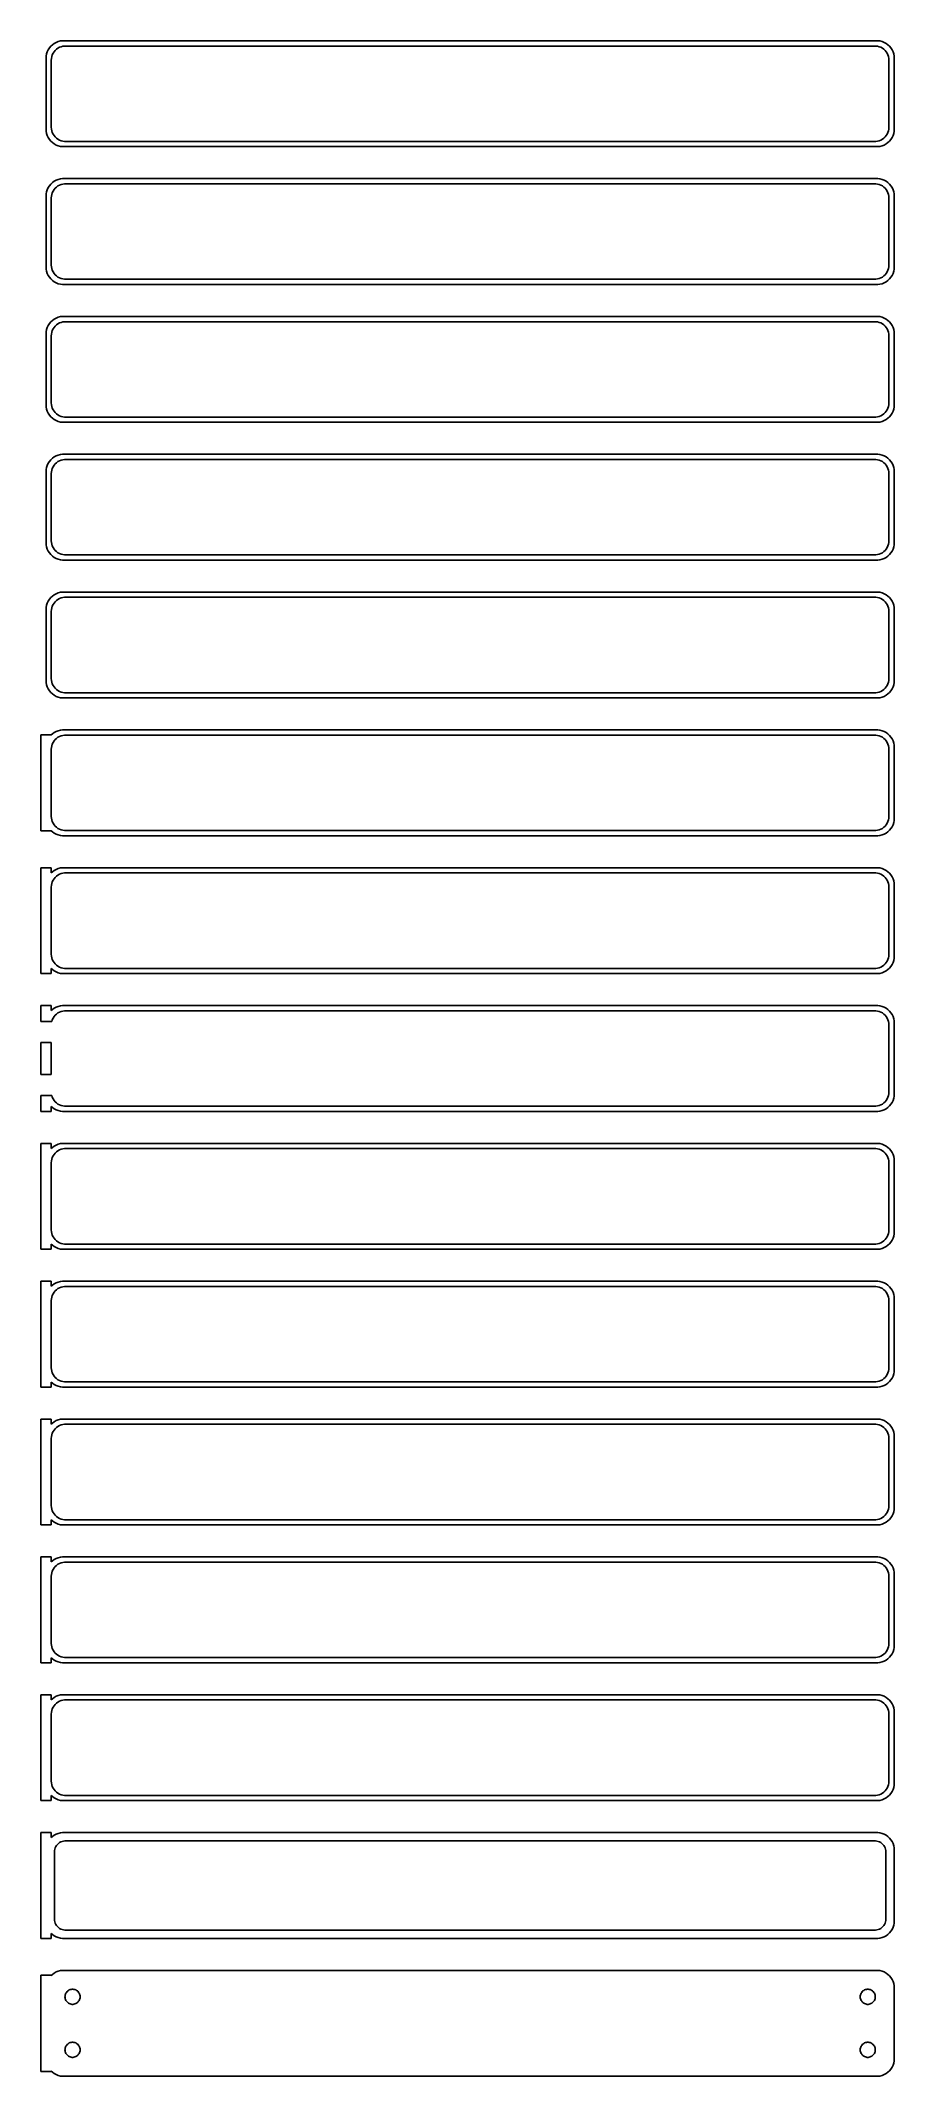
# Model space of a CAD drawing. Header units: metres. Extents: x -122 to 120, y 570 to 1146.
import ezdxf

# ---------------------------------------------------------------- set-up
doc = ezdxf.new("R2010")
doc.units = ezdxf.units.M

msp = doc.modelspace()

# ---------------------------------------------------------------- linework, layer by layer
for p, q in [((-119.961, 1141.63), (-120, 1141)), ((-120, 1141), (-120, 1121)), ((-119.843, 1142.24), (-119.961, 1141.63)), ((-119.649, 1142.84), (-119.843, 1142.24)), ((-119.382, 1143.41), (-119.649, 1142.84)), ((-119.045, 1143.94), (-119.382, 1143.41)), ((-118.645, 1144.42), (-119.045, 1143.94)), ((-118.187, 1144.85), (-118.645, 1144.42)), ((-118.5, 1140.5), (-118.468, 1141)), ((-118.5, 1121.5), (-118.5, 1140.5)), ((-118.468, 1141), (-118.374, 1141.49)), ((-118.374, 1141.49), (-118.219, 1141.97)), ((-118.219, 1141.97), (-118.005, 1142.43)), ((-117.679, 1145.22), (-118.187, 1144.85)), ((-118.005, 1142.43), (-117.736, 1142.85)), ((-117.736, 1142.85), (-117.416, 1143.24)), ((-117.129, 1145.52), (-117.679, 1145.22)), ((-117.416, 1143.24), (-117.05, 1143.58)), ((-116.545, 1145.76), (-117.129, 1145.52)), ((-117.05, 1143.58), (-116.643, 1143.88)), ((-116.643, 1143.88), (-116.203, 1144.12)), ((-115.937, 1145.91), (-116.545, 1145.76)), ((-116.203, 1144.12), (-115.736, 1144.3)), ((-115.314, 1145.99), (-115.937, 1145.91)), ((-115.736, 1144.3), (-115.25, 1144.43)), ((115.314, 1145.99), (-115.314, 1145.99)), ((-115.25, 1144.43), (-114.751, 1144.49)), ((-114.751, 1144.49), (114.751, 1144.49)), ((114.751, 1144.49), (115.25, 1144.43)), ((115.25, 1144.43), (115.736, 1144.3)), ((115.937, 1145.91), (115.314, 1145.99)), ((115.736, 1144.3), (116.203, 1144.12)), ((116.545, 1145.76), (115.937, 1145.91)), ((116.203, 1144.12), (116.643, 1143.88)), ((117.129, 1145.52), (116.545, 1145.76)), ((116.643, 1143.88), (117.05, 1143.58)), ((117.05, 1143.58), (117.416, 1143.24)), ((117.679, 1145.22), (117.129, 1145.52)), ((117.416, 1143.24), (117.736, 1142.85)), ((118.187, 1144.85), (117.679, 1145.22)), ((117.736, 1142.85), (118.005, 1142.43)), ((118.005, 1142.43), (118.219, 1141.97)), ((118.645, 1144.42), (118.187, 1144.85)), ((118.219, 1141.97), (118.374, 1141.49)), ((118.374, 1141.49), (118.468, 1141)), ((118.468, 1141), (118.5, 1140.5)), ((118.5, 1140.5), (118.5, 1121.5)), ((119.045, 1143.94), (118.645, 1144.42)), ((119.382, 1143.41), (119.045, 1143.94)), ((119.649, 1142.84), (119.382, 1143.41)), ((119.843, 1142.24), (119.649, 1142.84)), ((119.961, 1141.63), (119.843, 1142.24)), ((120, 1141), (119.961, 1141.63)), ((120, 1121), (120, 1141)), ((-120, 1121), (-119.961, 1120.37)), ((-119.961, 1120.37), (-119.843, 1119.76)), ((-119.843, 1119.76), (-119.649, 1119.16)), ((-119.649, 1119.16), (-119.382, 1118.59)), ((-119.382, 1118.59), (-119.045, 1118.06)), ((-119.045, 1118.06), (-118.645, 1117.58)), ((-118.645, 1117.58), (-118.187, 1117.15)), ((-118.468, 1121), (-118.5, 1121.5)), ((-118.374, 1120.51), (-118.468, 1121)), ((-118.219, 1120.03), (-118.374, 1120.51)), ((-118.005, 1119.57), (-118.219, 1120.03)), ((-117.736, 1119.15), (-118.005, 1119.57)), ((-117.416, 1118.76), (-117.736, 1119.15)), ((-117.05, 1118.42), (-117.416, 1118.76)), ((-116.643, 1118.12), (-117.05, 1118.42)), ((-116.203, 1117.88), (-116.643, 1118.12)), ((-115.736, 1117.7), (-116.203, 1117.88)), ((-115.25, 1117.57), (-115.736, 1117.7)), ((-114.751, 1117.51), (-115.25, 1117.57)), ((114.751, 1117.51), (-114.751, 1117.51)), ((115.25, 1117.57), (114.751, 1117.51)), ((115.736, 1117.7), (115.25, 1117.57)), ((116.203, 1117.88), (115.736, 1117.7)), ((116.643, 1118.12), (116.203, 1117.88)), ((117.05, 1118.42), (116.643, 1118.12)), ((117.416, 1118.76), (117.05, 1118.42)), ((117.736, 1119.15), (117.416, 1118.76)), ((118.005, 1119.57), (117.736, 1119.15)), ((118.219, 1120.03), (118.005, 1119.57)), ((118.187, 1117.15), (118.645, 1117.58)), ((118.374, 1120.51), (118.219, 1120.03)), ((118.468, 1121), (118.374, 1120.51)), ((118.5, 1121.5), (118.468, 1121)), ((118.645, 1117.58), (119.045, 1118.06)), ((119.045, 1118.06), (119.382, 1118.59)), ((119.382, 1118.59), (119.649, 1119.16)), ((119.649, 1119.16), (119.843, 1119.76)), ((119.843, 1119.76), (119.961, 1120.37)), ((119.961, 1120.37), (120, 1121)), ((-118.187, 1117.15), (-117.679, 1116.78)), ((-117.679, 1116.78), (-117.129, 1116.48)), ((-117.129, 1116.48), (-116.545, 1116.24)), ((-116.545, 1116.24), (-115.937, 1116.09)), ((-115.937, 1116.09), (-115.314, 1116.01)), ((-115.314, 1116.01), (115.314, 1116.01)), ((115.314, 1116.01), (115.937, 1116.09)), ((115.937, 1116.09), (116.545, 1116.24)), ((116.545, 1116.24), (117.129, 1116.48)), ((117.129, 1116.48), (117.679, 1116.78)), ((117.679, 1116.78), (118.187, 1117.15)), ((-117.679, 1106.22), (-118.187, 1105.85)), ((-117.129, 1106.52), (-117.679, 1106.22)), ((-116.545, 1106.76), (-117.129, 1106.52)), ((-115.937, 1106.91), (-116.545, 1106.76)), ((-115.314, 1106.99), (-115.937, 1106.91)), ((115.314, 1106.99), (-115.314, 1106.99)), ((115.937, 1106.91), (115.314, 1106.99)), ((116.545, 1106.76), (115.937, 1106.91)), ((117.129, 1106.52), (116.545, 1106.76)), ((117.679, 1106.22), (117.129, 1106.52)), ((118.187, 1105.85), (117.679, 1106.22)), ((-119.961, 1102.63), (-120, 1102)), ((-120, 1102), (-120, 1082)), ((-119.843, 1103.24), (-119.961, 1102.63)), ((-119.649, 1103.84), (-119.843, 1103.24)), ((-119.382, 1104.41), (-119.649, 1103.84)), ((-119.045, 1104.94), (-119.382, 1104.41)), ((-118.645, 1105.42), (-119.045, 1104.94)), ((-118.187, 1105.85), (-118.645, 1105.42)), ((-118.5, 1101.5), (-118.468, 1102)), ((-118.5, 1082.5), (-118.5, 1101.5)), ((-118.468, 1102), (-118.374, 1102.49)), ((-118.374, 1102.49), (-118.219, 1102.97)), ((-118.219, 1102.97), (-118.005, 1103.43)), ((-118.005, 1103.43), (-117.736, 1103.85)), ((-117.736, 1103.85), (-117.416, 1104.24)), ((-117.416, 1104.24), (-117.05, 1104.58)), ((-117.05, 1104.58), (-116.643, 1104.88)), ((-116.643, 1104.88), (-116.203, 1105.12)), ((-116.203, 1105.12), (-115.736, 1105.3)), ((-115.736, 1105.3), (-115.25, 1105.43)), ((-115.25, 1105.43), (-114.751, 1105.49)), ((-114.751, 1105.49), (114.751, 1105.49)), ((114.751, 1105.49), (115.25, 1105.43)), ((115.25, 1105.43), (115.736, 1105.3)), ((115.736, 1105.3), (116.203, 1105.12)), ((116.203, 1105.12), (116.643, 1104.88)), ((116.643, 1104.88), (117.05, 1104.58)), ((117.05, 1104.58), (117.416, 1104.24)), ((117.416, 1104.24), (117.736, 1103.85)), ((117.736, 1103.85), (118.005, 1103.43)), ((118.005, 1103.43), (118.219, 1102.97)), ((118.645, 1105.42), (118.187, 1105.85)), ((118.219, 1102.97), (118.374, 1102.49)), ((118.374, 1102.49), (118.468, 1102)), ((118.468, 1102), (118.5, 1101.5)), ((118.5, 1101.5), (118.5, 1082.5)), ((119.045, 1104.94), (118.645, 1105.42)), ((119.382, 1104.41), (119.045, 1104.94)), ((119.649, 1103.84), (119.382, 1104.41)), ((119.843, 1103.24), (119.649, 1103.84)), ((119.961, 1102.63), (119.843, 1103.24)), ((120, 1102), (119.961, 1102.63)), ((120, 1082), (120, 1102)), ((-120, 1082), (-119.961, 1081.37)), ((-119.961, 1081.37), (-119.843, 1080.76)), ((-119.843, 1080.76), (-119.649, 1080.16)), ((-119.649, 1080.16), (-119.382, 1079.59)), ((-119.382, 1079.59), (-119.045, 1079.06)), ((-119.045, 1079.06), (-118.645, 1078.58)), ((-118.645, 1078.58), (-118.187, 1078.15)), ((-118.468, 1082), (-118.5, 1082.5)), ((-118.374, 1081.51), (-118.468, 1082)), ((-118.219, 1081.03), (-118.374, 1081.51)), ((-118.005, 1080.57), (-118.219, 1081.03)), ((-118.187, 1078.15), (-117.679, 1077.78)), ((-117.736, 1080.15), (-118.005, 1080.57)), ((-117.416, 1079.76), (-117.736, 1080.15)), ((-117.679, 1077.78), (-117.129, 1077.48)), ((-117.05, 1079.42), (-117.416, 1079.76)), ((-117.129, 1077.48), (-116.545, 1077.24)), ((-116.643, 1079.12), (-117.05, 1079.42)), ((-116.203, 1078.88), (-116.643, 1079.12)), ((-116.545, 1077.24), (-115.937, 1077.09)), ((-115.736, 1078.7), (-116.203, 1078.88)), ((-115.937, 1077.09), (-115.314, 1077.01)), ((-115.25, 1078.57), (-115.736, 1078.7)), ((-114.751, 1078.51), (-115.25, 1078.57)), ((114.751, 1078.51), (-114.751, 1078.51)), ((115.25, 1078.57), (114.751, 1078.51)), ((115.736, 1078.7), (115.25, 1078.57)), ((115.314, 1077.01), (115.937, 1077.09)), ((116.203, 1078.88), (115.736, 1078.7)), ((115.937, 1077.09), (116.545, 1077.24)), ((116.643, 1079.12), (116.203, 1078.88)), ((116.545, 1077.24), (117.129, 1077.48)), ((117.05, 1079.42), (116.643, 1079.12)), ((117.416, 1079.76), (117.05, 1079.42)), ((117.129, 1077.48), (117.679, 1077.78)), ((117.736, 1080.15), (117.416, 1079.76)), ((117.679, 1077.78), (118.187, 1078.15)), ((118.005, 1080.57), (117.736, 1080.15)), ((118.219, 1081.03), (118.005, 1080.57)), ((118.187, 1078.15), (118.645, 1078.58)), ((118.374, 1081.51), (118.219, 1081.03)), ((118.468, 1082), (118.374, 1081.51)), ((118.5, 1082.5), (118.468, 1082)), ((118.645, 1078.58), (119.045, 1079.06)), ((119.045, 1079.06), (119.382, 1079.59)), ((119.382, 1079.59), (119.649, 1080.16)), ((119.649, 1080.16), (119.843, 1080.76)), ((119.843, 1080.76), (119.961, 1081.37)), ((119.961, 1081.37), (120, 1082)), ((-115.314, 1077.01), (115.314, 1077.01)), ((-119.045, 1065.94), (-119.382, 1065.41)), ((-118.645, 1066.42), (-119.045, 1065.94)), ((-118.187, 1066.85), (-118.645, 1066.42)), ((-117.679, 1067.22), (-118.187, 1066.85)), ((-117.129, 1067.52), (-117.679, 1067.22)), ((-117.416, 1065.24), (-117.05, 1065.58)), ((-116.545, 1067.76), (-117.129, 1067.52)), ((-117.05, 1065.58), (-116.643, 1065.88)), ((-116.643, 1065.88), (-116.203, 1066.12)), ((-115.937, 1067.91), (-116.545, 1067.76)), ((-116.203, 1066.12), (-115.736, 1066.3)), ((-115.314, 1067.99), (-115.937, 1067.91)), ((-115.736, 1066.3), (-115.25, 1066.43)), ((115.314, 1067.99), (-115.314, 1067.99)), ((-115.25, 1066.43), (-114.751, 1066.49)), ((-114.751, 1066.49), (114.751, 1066.49)), ((114.751, 1066.49), (115.25, 1066.43)), ((115.25, 1066.43), (115.736, 1066.3)), ((115.937, 1067.91), (115.314, 1067.99)), ((115.736, 1066.3), (116.203, 1066.12)), ((116.545, 1067.76), (115.937, 1067.91)), ((116.203, 1066.12), (116.643, 1065.88)), ((117.129, 1067.52), (116.545, 1067.76)), ((116.643, 1065.88), (117.05, 1065.58)), ((117.05, 1065.58), (117.416, 1065.24)), ((117.679, 1067.22), (117.129, 1067.52)), ((118.187, 1066.85), (117.679, 1067.22)), ((118.645, 1066.42), (118.187, 1066.85)), ((119.045, 1065.94), (118.645, 1066.42)), ((119.382, 1065.41), (119.045, 1065.94)), ((-119.961, 1063.63), (-120, 1063)), ((-120, 1063), (-120, 1043)), ((-119.843, 1064.24), (-119.961, 1063.63)), ((-119.649, 1064.84), (-119.843, 1064.24)), ((-119.382, 1065.41), (-119.649, 1064.84)), ((-118.5, 1062.5), (-118.468, 1063)), ((-118.5, 1043.5), (-118.5, 1062.5)), ((-118.468, 1063), (-118.374, 1063.49)), ((-118.374, 1063.49), (-118.219, 1063.97)), ((-118.219, 1063.97), (-118.005, 1064.43)), ((-118.005, 1064.43), (-117.736, 1064.85)), ((-117.736, 1064.85), (-117.416, 1065.24)), ((117.416, 1065.24), (117.736, 1064.85)), ((117.736, 1064.85), (118.005, 1064.43)), ((118.005, 1064.43), (118.219, 1063.97)), ((118.219, 1063.97), (118.374, 1063.49)), ((118.374, 1063.49), (118.468, 1063)), ((118.468, 1063), (118.5, 1062.5)), ((118.5, 1062.5), (118.5, 1043.5)), ((119.649, 1064.84), (119.382, 1065.41)), ((119.843, 1064.24), (119.649, 1064.84)), ((119.961, 1063.63), (119.843, 1064.24)), ((120, 1063), (119.961, 1063.63)), ((120, 1043), (120, 1063)), ((-120, 1043), (-119.961, 1042.37)), ((-118.468, 1043), (-118.5, 1043.5)), ((-118.374, 1042.51), (-118.468, 1043)), ((118.468, 1043), (118.374, 1042.51)), ((118.5, 1043.5), (118.468, 1043)), ((119.961, 1042.37), (120, 1043)), ((-119.961, 1042.37), (-119.843, 1041.76)), ((-119.843, 1041.76), (-119.649, 1041.16)), ((-119.649, 1041.16), (-119.382, 1040.59)), ((-119.382, 1040.59), (-119.045, 1040.06)), ((-119.045, 1040.06), (-118.645, 1039.58)), ((-118.645, 1039.58), (-118.187, 1039.15)), ((-118.219, 1042.03), (-118.374, 1042.51)), ((-118.005, 1041.57), (-118.219, 1042.03)), ((-118.187, 1039.15), (-117.679, 1038.78)), ((-117.736, 1041.15), (-118.005, 1041.57)), ((-117.416, 1040.76), (-117.736, 1041.15)), ((-117.679, 1038.78), (-117.129, 1038.48)), ((-117.05, 1040.42), (-117.416, 1040.76)), ((-117.129, 1038.48), (-116.545, 1038.24)), ((-116.643, 1040.12), (-117.05, 1040.42)), ((-116.203, 1039.88), (-116.643, 1040.12)), ((-116.545, 1038.24), (-115.937, 1038.09)), ((-115.736, 1039.7), (-116.203, 1039.88)), ((-115.937, 1038.09), (-115.314, 1038.01)), ((-115.25, 1039.57), (-115.736, 1039.7)), ((-115.314, 1038.01), (115.314, 1038.01)), ((-114.751, 1039.51), (-115.25, 1039.57)), ((114.751, 1039.51), (-114.751, 1039.51)), ((115.25, 1039.57), (114.751, 1039.51)), ((115.736, 1039.7), (115.25, 1039.57)), ((115.314, 1038.01), (115.937, 1038.09)), ((116.203, 1039.88), (115.736, 1039.7)), ((115.937, 1038.09), (116.545, 1038.24)), ((116.643, 1040.12), (116.203, 1039.88)), ((116.545, 1038.24), (117.129, 1038.48)), ((117.05, 1040.42), (116.643, 1040.12)), ((117.416, 1040.76), (117.05, 1040.42)), ((117.129, 1038.48), (117.679, 1038.78)), ((117.736, 1041.15), (117.416, 1040.76)), ((117.679, 1038.78), (118.187, 1039.15)), ((118.005, 1041.57), (117.736, 1041.15)), ((118.219, 1042.03), (118.005, 1041.57)), ((118.187, 1039.15), (118.645, 1039.58)), ((118.374, 1042.51), (118.219, 1042.03)), ((118.645, 1039.58), (119.045, 1040.06)), ((119.045, 1040.06), (119.382, 1040.59)), ((119.382, 1040.59), (119.649, 1041.16)), ((119.649, 1041.16), (119.843, 1041.76)), ((119.843, 1041.76), (119.961, 1042.37)), ((-119.649, 1025.84), (-119.843, 1025.24)), ((-119.382, 1026.41), (-119.649, 1025.84)), ((-119.045, 1026.94), (-119.382, 1026.41)), ((-118.645, 1027.42), (-119.045, 1026.94)), ((-118.187, 1027.85), (-118.645, 1027.42)), ((-118.219, 1024.97), (-118.005, 1025.43)), ((-117.679, 1028.22), (-118.187, 1027.85)), ((-118.005, 1025.43), (-117.736, 1025.85)), ((-117.736, 1025.85), (-117.416, 1026.24)), ((-117.129, 1028.52), (-117.679, 1028.22)), ((-117.416, 1026.24), (-117.05, 1026.58)), ((-116.545, 1028.76), (-117.129, 1028.52)), ((-117.05, 1026.58), (-116.643, 1026.88)), ((-116.643, 1026.88), (-116.203, 1027.12)), ((-115.937, 1028.91), (-116.545, 1028.76)), ((-116.203, 1027.12), (-115.736, 1027.3)), ((-115.314, 1028.99), (-115.937, 1028.91)), ((-115.736, 1027.3), (-115.25, 1027.43)), ((115.314, 1028.99), (-115.314, 1028.99)), ((-115.25, 1027.43), (-114.751, 1027.49)), ((-114.751, 1027.49), (114.751, 1027.49)), ((114.751, 1027.49), (115.25, 1027.43)), ((115.25, 1027.43), (115.736, 1027.3)), ((115.937, 1028.91), (115.314, 1028.99)), ((115.736, 1027.3), (116.203, 1027.12)), ((116.545, 1028.76), (115.937, 1028.91)), ((116.203, 1027.12), (116.643, 1026.88)), ((117.129, 1028.52), (116.545, 1028.76)), ((116.643, 1026.88), (117.05, 1026.58)), ((117.05, 1026.58), (117.416, 1026.24)), ((117.679, 1028.22), (117.129, 1028.52)), ((117.416, 1026.24), (117.736, 1025.85)), ((118.187, 1027.85), (117.679, 1028.22)), ((117.736, 1025.85), (118.005, 1025.43)), ((118.005, 1025.43), (118.219, 1024.97)), ((118.645, 1027.42), (118.187, 1027.85)), ((119.045, 1026.94), (118.645, 1027.42)), ((119.382, 1026.41), (119.045, 1026.94)), ((119.649, 1025.84), (119.382, 1026.41)), ((119.843, 1025.24), (119.649, 1025.84)), ((-119.961, 1024.63), (-120, 1024)), ((-120, 1024), (-120, 1004)), ((-119.843, 1025.24), (-119.961, 1024.63)), ((-118.5, 1023.5), (-118.468, 1024)), ((-118.5, 1004.5), (-118.5, 1023.5)), ((-118.468, 1024), (-118.374, 1024.49)), ((-118.374, 1024.49), (-118.219, 1024.97)), ((118.219, 1024.97), (118.374, 1024.49)), ((118.374, 1024.49), (118.468, 1024)), ((118.468, 1024), (118.5, 1023.5)), ((118.5, 1023.5), (118.5, 1004.5)), ((119.961, 1024.63), (119.843, 1025.24)), ((120, 1024), (119.961, 1024.63)), ((120, 1004), (120, 1024)), ((-120, 1004), (-119.961, 1003.37)), ((-119.961, 1003.37), (-119.843, 1002.76)), ((-119.843, 1002.76), (-119.649, 1002.16)), ((-118.468, 1004), (-118.5, 1004.5)), ((-118.374, 1003.51), (-118.468, 1004)), ((-118.219, 1003.03), (-118.374, 1003.51)), ((-118.005, 1002.57), (-118.219, 1003.03)), ((-117.736, 1002.15), (-118.005, 1002.57)), ((118.005, 1002.57), (117.736, 1002.15)), ((118.219, 1003.03), (118.005, 1002.57)), ((118.374, 1003.51), (118.219, 1003.03)), ((118.468, 1004), (118.374, 1003.51)), ((118.5, 1004.5), (118.468, 1004)), ((119.649, 1002.16), (119.843, 1002.76)), ((119.843, 1002.76), (119.961, 1003.37)), ((119.961, 1003.37), (120, 1004)), ((-119.649, 1002.16), (-119.382, 1001.59)), ((-119.382, 1001.59), (-119.045, 1001.06)), ((-119.045, 1001.06), (-118.645, 1000.58)), ((-118.645, 1000.58), (-118.187, 1000.15)), ((-118.187, 1000.15), (-117.679, 999.778)), ((-117.416, 1001.76), (-117.736, 1002.15)), ((-117.679, 999.778), (-117.129, 999.476)), ((-117.05, 1001.42), (-117.416, 1001.76)), ((-117.129, 999.476), (-116.545, 999.245)), ((-116.643, 1001.12), (-117.05, 1001.42)), ((-116.203, 1000.88), (-116.643, 1001.12)), ((-116.545, 999.245), (-115.937, 999.089)), ((-115.736, 1000.7), (-116.203, 1000.88)), ((-115.937, 999.089), (-115.314, 999.01)), ((-115.25, 1000.57), (-115.736, 1000.7)), ((-115.314, 999.01), (115.314, 999.01)), ((-114.751, 1000.51), (-115.25, 1000.57)), ((114.751, 1000.51), (-114.751, 1000.51)), ((115.25, 1000.57), (114.751, 1000.51)), ((115.736, 1000.7), (115.25, 1000.57)), ((115.314, 999.01), (115.937, 999.089)), ((116.203, 1000.88), (115.736, 1000.7)), ((115.937, 999.089), (116.545, 999.245)), ((116.643, 1001.12), (116.203, 1000.88)), ((116.545, 999.245), (117.129, 999.476)), ((117.05, 1001.42), (116.643, 1001.12)), ((117.416, 1001.76), (117.05, 1001.42)), ((117.129, 999.476), (117.679, 999.778)), ((117.736, 1002.15), (117.416, 1001.76)), ((117.679, 999.778), (118.187, 1000.15)), ((118.187, 1000.15), (118.645, 1000.58)), ((118.645, 1000.58), (119.045, 1001.06)), ((119.045, 1001.06), (119.382, 1001.59)), ((119.382, 1001.59), (119.649, 1002.16)), ((-119.961, 985.627), (-120, 985)), ((-120, 985), (-120, 965)), ((-119.843, 986.243), (-119.961, 985.627)), ((-119.649, 986.841), (-119.843, 986.243)), ((-119.382, 987.409), (-119.649, 986.841)), ((-119.045, 987.939), (-119.382, 987.409)), ((-118.645, 988.423), (-119.045, 987.939)), ((-118.187, 988.853), (-118.645, 988.423)), ((-118.5, 984.5), (-118.468, 985.001)), ((-118.468, 985.001), (-118.374, 985.495)), ((-118.374, 985.495), (-118.219, 985.972)), ((-118.219, 985.972), (-118.005, 986.427)), ((-117.679, 989.222), (-118.187, 988.853)), ((-118.005, 986.427), (-117.736, 986.851)), ((-117.736, 986.851), (-117.416, 987.238)), ((-117.129, 989.524), (-117.679, 989.222)), ((-117.416, 987.238), (-117.05, 987.582)), ((-116.545, 989.755), (-117.129, 989.524)), ((-117.05, 987.582), (-116.643, 987.877)), ((-116.643, 987.877), (-116.203, 988.119)), ((-115.937, 989.911), (-116.545, 989.755)), ((-116.203, 988.119), (-115.736, 988.304)), ((-115.314, 989.99), (-115.937, 989.911)), ((-115.736, 988.304), (-115.25, 988.429)), ((115.314, 989.99), (-115.314, 989.99)), ((-115.25, 988.429), (-114.751, 988.492)), ((-114.751, 988.492), (114.751, 988.492)), ((114.751, 988.492), (115.25, 988.429)), ((115.25, 988.429), (115.736, 988.304)), ((115.937, 989.911), (115.314, 989.99)), ((115.736, 988.304), (116.203, 988.119)), ((116.545, 989.755), (115.937, 989.911)), ((116.203, 988.119), (116.643, 987.877)), ((117.129, 989.524), (116.545, 989.755)), ((116.643, 987.877), (117.05, 987.582)), ((117.05, 987.582), (117.416, 987.238)), ((117.679, 989.222), (117.129, 989.524)), ((117.416, 987.238), (117.736, 986.851)), ((118.187, 988.853), (117.679, 989.222)), ((117.736, 986.851), (118.005, 986.427)), ((118.005, 986.427), (118.219, 985.972)), ((118.645, 988.423), (118.187, 988.853)), ((118.219, 985.972), (118.374, 985.495)), ((118.374, 985.495), (118.468, 985.001)), ((118.468, 985.001), (118.5, 984.5)), ((119.045, 987.939), (118.645, 988.423)), ((119.382, 987.409), (119.045, 987.939)), ((119.649, 986.841), (119.382, 987.409)), ((119.843, 986.243), (119.649, 986.841)), ((119.961, 985.627), (119.843, 986.243)), ((120, 985), (119.961, 985.627)), ((120, 965), (120, 985)), ((-118.5, 965.5), (-118.5, 984.5)), ((118.5, 984.5), (118.5, 965.5)), ((-120, 965), (-119.961, 964.373)), ((-119.961, 964.373), (-119.843, 963.757)), ((-119.843, 963.757), (-119.649, 963.159)), ((-119.649, 963.159), (-119.382, 962.591)), ((-119.382, 962.591), (-119.045, 962.061)), ((-119.045, 962.061), (-118.645, 961.577)), ((-118.468, 964.999), (-118.5, 965.5)), ((-118.374, 964.505), (-118.468, 964.999)), ((-118.219, 964.028), (-118.374, 964.505)), ((-118.005, 963.573), (-118.219, 964.028)), ((-117.736, 963.149), (-118.005, 963.573)), ((-117.416, 962.762), (-117.736, 963.149)), ((-117.05, 962.418), (-117.416, 962.762)), ((-116.643, 962.123), (-117.05, 962.418)), ((-116.203, 961.881), (-116.643, 962.123)), ((116.643, 962.123), (116.203, 961.881)), ((117.05, 962.418), (116.643, 962.123)), ((117.416, 962.762), (117.05, 962.418)), ((117.736, 963.149), (117.416, 962.762)), ((118.005, 963.573), (117.736, 963.149)), ((118.219, 964.028), (118.005, 963.573)), ((118.374, 964.505), (118.219, 964.028)), ((118.468, 964.999), (118.374, 964.505)), ((118.5, 965.5), (118.468, 964.999)), ((118.645, 961.577), (119.045, 962.061)), ((119.045, 962.061), (119.382, 962.591)), ((119.382, 962.591), (119.649, 963.159)), ((119.649, 963.159), (119.843, 963.757)), ((119.843, 963.757), (119.961, 964.373)), ((119.961, 964.373), (120, 965)), ((-118.645, 961.577), (-118.187, 961.147)), ((-118.187, 961.147), (-117.679, 960.778)), ((-117.679, 960.778), (-117.129, 960.476)), ((-117.129, 960.476), (-116.545, 960.245)), ((-116.545, 960.245), (-115.937, 960.089)), ((-115.736, 961.696), (-116.203, 961.881)), ((-115.937, 960.089), (-115.314, 960.01)), ((-115.25, 961.571), (-115.736, 961.696)), ((-115.314, 960.01), (115.314, 960.01)), ((-114.751, 961.508), (-115.25, 961.571)), ((114.751, 961.508), (-114.751, 961.508)), ((115.25, 961.571), (114.751, 961.508)), ((115.736, 961.696), (115.25, 961.571)), ((115.314, 960.01), (115.937, 960.089)), ((116.203, 961.881), (115.736, 961.696)), ((115.937, 960.089), (116.545, 960.245)), ((116.545, 960.245), (117.129, 960.476)), ((117.129, 960.476), (117.679, 960.778)), ((117.679, 960.778), (118.187, 961.147)), ((118.187, 961.147), (118.645, 961.577)), ((-117.129, 950.524), (-117.679, 950.222)), ((-116.545, 950.755), (-117.129, 950.524)), ((-115.937, 950.911), (-116.545, 950.755)), ((-115.314, 950.99), (-115.937, 950.911)), ((115.314, 950.99), (-115.314, 950.99)), ((115.937, 950.911), (115.314, 950.99)), ((116.545, 950.755), (115.937, 950.911)), ((117.129, 950.524), (116.545, 950.755)), ((117.679, 950.222), (117.129, 950.524)), ((-118.5, 949.559), (-121.5, 949.559)), ((-121.5, 949.559), (-121.5, 922.441)), ((-118.187, 949.853), (-118.5, 949.559)), ((-118.5, 945.5), (-118.468, 946.001)), ((-118.5, 926.5), (-118.5, 945.5)), ((-118.468, 946.001), (-118.374, 946.495)), ((-118.374, 946.495), (-118.219, 946.972)), ((-118.219, 946.972), (-118.005, 947.427)), ((-117.679, 950.222), (-118.187, 949.853)), ((-118.005, 947.427), (-117.736, 947.851)), ((-117.736, 947.851), (-117.416, 948.238)), ((-117.416, 948.238), (-117.05, 948.582)), ((-117.05, 948.582), (-116.643, 948.877)), ((-116.643, 948.877), (-116.203, 949.119)), ((-116.203, 949.119), (-115.736, 949.304)), ((-115.736, 949.304), (-115.25, 949.429)), ((-115.25, 949.429), (-114.751, 949.492)), ((-114.751, 949.492), (114.751, 949.492)), ((114.751, 949.492), (115.25, 949.429)), ((115.25, 949.429), (115.736, 949.304)), ((115.736, 949.304), (116.203, 949.119)), ((116.203, 949.119), (116.643, 948.877)), ((116.643, 948.877), (117.05, 948.582)), ((117.05, 948.582), (117.416, 948.238)), ((117.416, 948.238), (117.736, 947.851)), ((118.187, 949.853), (117.679, 950.222)), ((117.736, 947.851), (118.005, 947.427)), ((118.005, 947.427), (118.219, 946.972)), ((118.645, 949.423), (118.187, 949.853)), ((118.219, 946.972), (118.374, 946.495)), ((118.374, 946.495), (118.468, 946.001)), ((118.468, 946.001), (118.5, 945.5)), ((118.5, 945.5), (118.5, 926.5)), ((119.045, 948.939), (118.645, 949.423)), ((119.382, 948.409), (119.045, 948.939)), ((119.649, 947.841), (119.382, 948.409)), ((119.843, 947.243), (119.649, 947.841)), ((119.961, 946.627), (119.843, 947.243)), ((120, 946), (119.961, 946.627)), ((120, 926), (120, 946)), ((-121.5, 922.441), (-118.5, 922.441)), ((-118.468, 925.999), (-118.5, 926.5)), ((-118.5, 922.441), (-118.187, 922.147)), ((-118.374, 925.505), (-118.468, 925.999)), ((-118.219, 925.028), (-118.374, 925.505)), ((-118.005, 924.573), (-118.219, 925.028)), ((-118.187, 922.147), (-117.679, 921.778)), ((-117.736, 924.149), (-118.005, 924.573)), ((-117.416, 923.762), (-117.736, 924.149)), ((-117.679, 921.778), (-117.129, 921.476)), ((-117.05, 923.418), (-117.416, 923.762)), ((-116.643, 923.123), (-117.05, 923.418)), ((-116.203, 922.881), (-116.643, 923.123)), ((-115.736, 922.696), (-116.203, 922.881)), ((-115.25, 922.571), (-115.736, 922.696)), ((-114.751, 922.508), (-115.25, 922.571)), ((114.751, 922.508), (-114.751, 922.508)), ((115.25, 922.571), (114.751, 922.508)), ((115.736, 922.696), (115.25, 922.571)), ((116.203, 922.881), (115.736, 922.696)), ((116.643, 923.123), (116.203, 922.881)), ((117.05, 923.418), (116.643, 923.123)), ((117.416, 923.762), (117.05, 923.418)), ((117.129, 921.476), (117.679, 921.778)), ((117.736, 924.149), (117.416, 923.762)), ((117.679, 921.778), (118.187, 922.147)), ((118.005, 924.573), (117.736, 924.149)), ((118.219, 925.028), (118.005, 924.573)), ((118.187, 922.147), (118.645, 922.577)), ((118.374, 925.505), (118.219, 925.028)), ((118.468, 925.999), (118.374, 925.505)), ((118.5, 926.5), (118.468, 925.999)), ((118.645, 922.577), (119.045, 923.061)), ((119.045, 923.061), (119.382, 923.591)), ((119.382, 923.591), (119.649, 924.159)), ((119.649, 924.159), (119.843, 924.757)), ((119.843, 924.757), (119.961, 925.373)), ((119.961, 925.373), (120, 926)), ((-117.129, 921.476), (-116.545, 921.245)), ((-116.545, 921.245), (-115.937, 921.089)), ((-115.937, 921.089), (-115.314, 921.01)), ((-115.314, 921.01), (115.314, 921.01)), ((115.314, 921.01), (115.937, 921.089)), ((115.937, 921.089), (116.545, 921.245)), ((116.545, 921.245), (117.129, 921.476)), ((-118.5, 911.967), (-121.5, 911.967)), ((-121.5, 911.967), (-121.5, 882.033)), ((-118.5, 910.559), (-118.5, 911.967)), ((-118.187, 910.853), (-118.5, 910.559)), ((-117.679, 911.222), (-118.187, 910.853)), ((-117.129, 911.524), (-117.679, 911.222)), ((-116.545, 911.755), (-117.129, 911.524)), ((-116.643, 909.877), (-116.203, 910.119)), ((-115.937, 911.911), (-116.545, 911.755)), ((-116.203, 910.119), (-115.736, 910.304)), ((-115.314, 911.99), (-115.937, 911.911)), ((-115.736, 910.304), (-115.25, 910.429)), ((115.314, 911.99), (-115.314, 911.99)), ((-115.25, 910.429), (-114.751, 910.492)), ((-114.751, 910.492), (114.751, 910.492)), ((114.751, 910.492), (115.25, 910.429)), ((115.25, 910.429), (115.736, 910.304)), ((115.937, 911.911), (115.314, 911.99)), ((115.736, 910.304), (116.203, 910.119)), ((116.545, 911.755), (115.937, 911.911)), ((116.203, 910.119), (116.643, 909.877)), ((117.129, 911.524), (116.545, 911.755)), ((117.679, 911.222), (117.129, 911.524)), ((118.187, 910.853), (117.679, 911.222)), ((118.645, 910.423), (118.187, 910.853)), ((119.045, 909.939), (118.645, 910.423)), ((-118.5, 906.5), (-118.468, 907.001)), ((-118.5, 887.5), (-118.5, 906.5)), ((-118.468, 907.001), (-118.374, 907.495)), ((-118.374, 907.495), (-118.219, 907.972)), ((-118.219, 907.972), (-118.005, 908.427)), ((-118.005, 908.427), (-117.736, 908.851)), ((-117.736, 908.851), (-117.416, 909.238)), ((-117.416, 909.238), (-117.05, 909.582)), ((-117.05, 909.582), (-116.643, 909.877)), ((116.643, 909.877), (117.05, 909.582)), ((117.05, 909.582), (117.416, 909.238)), ((117.416, 909.238), (117.736, 908.851)), ((117.736, 908.851), (118.005, 908.427)), ((118.005, 908.427), (118.219, 907.972)), ((118.219, 907.972), (118.374, 907.495)), ((118.374, 907.495), (118.468, 907.001)), ((118.468, 907.001), (118.5, 906.5)), ((118.5, 906.5), (118.5, 887.5)), ((119.382, 909.409), (119.045, 909.939)), ((119.649, 908.841), (119.382, 909.409)), ((119.843, 908.243), (119.649, 908.841)), ((119.961, 907.627), (119.843, 908.243)), ((120, 907), (119.961, 907.627)), ((120, 887), (120, 907)), ((-118.468, 886.999), (-118.5, 887.5)), ((118.5, 887.5), (118.468, 886.999)), ((-121.5, 882.033), (-118.5, 882.033)), ((-118.5, 882.033), (-118.5, 883.441)), ((-118.5, 883.441), (-118.187, 883.147)), ((-118.374, 886.505), (-118.468, 886.999)), ((-118.219, 886.028), (-118.374, 886.505)), ((-118.005, 885.573), (-118.219, 886.028)), ((-118.187, 883.147), (-117.679, 882.778)), ((-117.736, 885.149), (-118.005, 885.573)), ((-117.416, 884.762), (-117.736, 885.149)), ((-117.679, 882.778), (-117.129, 882.476)), ((-117.05, 884.418), (-117.416, 884.762)), ((-117.129, 882.476), (-116.545, 882.245)), ((-116.643, 884.123), (-117.05, 884.418)), ((-116.203, 883.881), (-116.643, 884.123)), ((-116.545, 882.245), (-115.937, 882.089)), ((-115.736, 883.696), (-116.203, 883.881)), ((-115.937, 882.089), (-115.314, 882.01)), ((-115.25, 883.571), (-115.736, 883.696)), ((-115.314, 882.01), (115.314, 882.01)), ((-114.751, 883.508), (-115.25, 883.571)), ((114.751, 883.508), (-114.751, 883.508)), ((115.25, 883.571), (114.751, 883.508)), ((115.736, 883.696), (115.25, 883.571)), ((115.314, 882.01), (115.937, 882.089)), ((116.203, 883.881), (115.736, 883.696)), ((115.937, 882.089), (116.545, 882.245)), ((116.643, 884.123), (116.203, 883.881)), ((116.545, 882.245), (117.129, 882.476)), ((117.05, 884.418), (116.643, 884.123)), ((117.416, 884.762), (117.05, 884.418)), ((117.129, 882.476), (117.679, 882.778)), ((117.736, 885.149), (117.416, 884.762)), ((117.679, 882.778), (118.187, 883.147)), ((118.005, 885.573), (117.736, 885.149)), ((118.219, 886.028), (118.005, 885.573)), ((118.187, 883.147), (118.645, 883.577)), ((118.374, 886.505), (118.219, 886.028)), ((118.468, 886.999), (118.374, 886.505)), ((118.645, 883.577), (119.045, 884.061)), ((119.045, 884.061), (119.382, 884.591)), ((119.382, 884.591), (119.649, 885.159)), ((119.649, 885.159), (119.843, 885.757)), ((119.843, 885.757), (119.961, 886.373)), ((119.961, 886.373), (120, 887)), ((-118.5, 872.99), (-121.5, 872.99)), ((-121.5, 872.99), (-121.5, 868.494)), ((-118.5, 871.559), (-118.5, 872.99)), ((-118.187, 871.853), (-118.5, 871.559)), ((-117.679, 872.222), (-118.187, 871.853)), ((-118.005, 869.427), (-117.736, 869.851)), ((-117.736, 869.851), (-117.416, 870.238)), ((-117.129, 872.524), (-117.679, 872.222)), ((-117.416, 870.238), (-117.05, 870.582)), ((-116.545, 872.755), (-117.129, 872.524)), ((-117.05, 870.582), (-116.643, 870.877)), ((-116.643, 870.877), (-116.203, 871.119)), ((-115.937, 872.911), (-116.545, 872.755)), ((-116.203, 871.119), (-115.736, 871.304)), ((-115.314, 872.99), (-115.937, 872.911)), ((-115.736, 871.304), (-115.25, 871.429)), ((115.314, 872.99), (-115.314, 872.99)), ((-115.25, 871.429), (-114.751, 871.492)), ((-114.751, 871.492), (114.751, 871.492)), ((114.751, 871.492), (115.25, 871.429)), ((115.25, 871.429), (115.736, 871.304)), ((115.937, 872.911), (115.314, 872.99)), ((115.736, 871.304), (116.203, 871.119)), ((116.545, 872.755), (115.937, 872.911)), ((116.203, 871.119), (116.643, 870.877)), ((117.129, 872.524), (116.545, 872.755)), ((116.643, 870.877), (117.05, 870.582)), ((117.05, 870.582), (117.416, 870.238)), ((117.679, 872.222), (117.129, 872.524)), ((117.416, 870.238), (117.736, 869.851)), ((118.187, 871.853), (117.679, 872.222)), ((117.736, 869.851), (118.005, 869.427)), ((118.645, 871.423), (118.187, 871.853)), ((119.045, 870.939), (118.645, 871.423)), ((119.382, 870.409), (119.045, 870.939)), ((119.649, 869.841), (119.382, 870.409)), ((119.843, 869.243), (119.649, 869.841)), ((-121.5, 868.494), (-118.374, 868.494)), ((-118.374, 868.495), (-118.219, 868.972)), ((-118.374, 868.494), (-118.374, 868.495)), ((-118.219, 868.972), (-118.005, 869.427)), ((118.005, 869.427), (118.219, 868.972)), ((118.219, 868.972), (118.374, 868.495)), ((118.374, 868.495), (118.468, 868.001)), ((118.468, 868.001), (118.5, 867.5)), ((118.5, 867.5), (118.5, 848.5)), ((119.961, 868.627), (119.843, 869.243)), ((120, 868), (119.961, 868.627)), ((120, 848), (120, 868)), ((-118.5, 862.506), (-121.5, 862.506)), ((-121.5, 862.506), (-121.5, 853.494)), ((-118.5, 853.494), (-118.5, 862.506)), ((-121.5, 853.494), (-118.5, 853.494)), ((-118.374, 847.506), (-121.5, 847.506)), ((-121.5, 847.506), (-121.5, 843.01)), ((-118.374, 847.505), (-118.374, 847.506)), ((-118.219, 847.028), (-118.374, 847.505)), ((-118.005, 846.573), (-118.219, 847.028)), ((118.219, 847.028), (118.005, 846.573)), ((118.374, 847.505), (118.219, 847.028)), ((118.468, 847.999), (118.374, 847.505)), ((118.5, 848.5), (118.468, 847.999)), ((119.649, 846.159), (119.843, 846.757)), ((119.843, 846.757), (119.961, 847.373)), ((119.961, 847.373), (120, 848)), ((-121.5, 843.01), (-118.5, 843.01)), ((-118.5, 844.441), (-118.187, 844.147)), ((-118.5, 843.01), (-118.5, 844.441)), ((-118.187, 844.147), (-117.679, 843.778)), ((-117.736, 846.149), (-118.005, 846.573)), ((-117.416, 845.762), (-117.736, 846.149)), ((-117.679, 843.778), (-117.129, 843.476)), ((-117.05, 845.418), (-117.416, 845.762)), ((-117.129, 843.476), (-116.545, 843.245)), ((-116.643, 845.123), (-117.05, 845.418)), ((-116.203, 844.881), (-116.643, 845.123)), ((-116.545, 843.245), (-115.937, 843.089)), ((-115.736, 844.696), (-116.203, 844.881)), ((-115.937, 843.089), (-115.314, 843.01)), ((-115.25, 844.571), (-115.736, 844.696)), ((-115.314, 843.01), (115.314, 843.01)), ((-114.751, 844.508), (-115.25, 844.571)), ((114.751, 844.508), (-114.751, 844.508)), ((115.25, 844.571), (114.751, 844.508)), ((115.736, 844.696), (115.25, 844.571)), ((115.314, 843.01), (115.937, 843.089)), ((116.203, 844.881), (115.736, 844.696)), ((115.937, 843.089), (116.545, 843.245)), ((116.643, 845.123), (116.203, 844.881)), ((116.545, 843.245), (117.129, 843.476)), ((117.05, 845.418), (116.643, 845.123)), ((117.416, 845.762), (117.05, 845.418)), ((117.129, 843.476), (117.679, 843.778)), ((117.736, 846.149), (117.416, 845.762)), ((117.679, 843.778), (118.187, 844.147)), ((118.005, 846.573), (117.736, 846.149)), ((118.187, 844.147), (118.645, 844.577)), ((118.645, 844.577), (119.045, 845.061)), ((119.045, 845.061), (119.382, 845.591)), ((119.382, 845.591), (119.649, 846.159)), ((-118.5, 833.99), (-121.5, 833.99)), ((-121.5, 833.99), (-121.5, 804.01)), ((-118.5, 832.559), (-118.5, 833.99)), ((-118.187, 832.853), (-118.5, 832.559)), ((-118.468, 829.001), (-118.374, 829.495)), ((-118.374, 829.495), (-118.219, 829.972)), ((-118.219, 829.972), (-118.005, 830.427)), ((-117.679, 833.222), (-118.187, 832.853)), ((-118.005, 830.427), (-117.736, 830.851)), ((-117.736, 830.851), (-117.416, 831.238)), ((-117.129, 833.524), (-117.679, 833.222)), ((-117.416, 831.238), (-117.05, 831.582)), ((-116.545, 833.755), (-117.129, 833.524)), ((-117.05, 831.582), (-116.643, 831.877)), ((-116.643, 831.877), (-116.203, 832.119)), ((-115.937, 833.911), (-116.545, 833.755)), ((-116.203, 832.119), (-115.736, 832.304)), ((-115.314, 833.99), (-115.937, 833.911)), ((-115.736, 832.304), (-115.25, 832.429)), ((115.314, 833.99), (-115.314, 833.99)), ((-115.25, 832.429), (-114.751, 832.492)), ((-114.751, 832.492), (114.751, 832.492)), ((114.751, 832.492), (115.25, 832.429)), ((115.25, 832.429), (115.736, 832.304)), ((115.937, 833.911), (115.314, 833.99)), ((115.736, 832.304), (116.203, 832.119)), ((116.545, 833.755), (115.937, 833.911)), ((116.203, 832.119), (116.643, 831.877)), ((117.129, 833.524), (116.545, 833.755)), ((116.643, 831.877), (117.05, 831.582)), ((117.05, 831.582), (117.416, 831.238)), ((117.679, 833.222), (117.129, 833.524)), ((117.416, 831.238), (117.736, 830.851)), ((118.187, 832.853), (117.679, 833.222)), ((117.736, 830.851), (118.005, 830.427)), ((118.005, 830.427), (118.219, 829.972)), ((118.645, 832.423), (118.187, 832.853)), ((118.219, 829.972), (118.374, 829.495)), ((118.374, 829.495), (118.468, 829.001)), ((119.045, 831.939), (118.645, 832.423)), ((119.382, 831.409), (119.045, 831.939)), ((119.649, 830.841), (119.382, 831.409)), ((119.843, 830.243), (119.649, 830.841)), ((119.961, 829.627), (119.843, 830.243)), ((120, 829), (119.961, 829.627)), ((-118.5, 828.5), (-118.468, 829.001)), ((-118.5, 809.5), (-118.5, 828.5)), ((118.468, 829.001), (118.5, 828.5)), ((118.5, 828.5), (118.5, 809.5)), ((120, 809), (120, 829)), ((-118.468, 808.999), (-118.5, 809.5)), ((-118.374, 808.505), (-118.468, 808.999)), ((-118.219, 808.028), (-118.374, 808.505)), ((-118.005, 807.573), (-118.219, 808.028)), ((-117.736, 807.149), (-118.005, 807.573)), ((-117.416, 806.762), (-117.736, 807.149)), ((-117.05, 806.418), (-117.416, 806.762)), ((-116.643, 806.123), (-117.05, 806.418)), ((117.05, 806.418), (116.643, 806.123)), ((117.416, 806.762), (117.05, 806.418)), ((117.736, 807.149), (117.416, 806.762)), ((118.005, 807.573), (117.736, 807.149)), ((118.219, 808.028), (118.005, 807.573)), ((118.374, 808.505), (118.219, 808.028)), ((118.468, 808.999), (118.374, 808.505)), ((118.5, 809.5), (118.468, 808.999)), ((119.045, 806.061), (119.382, 806.591)), ((119.382, 806.591), (119.649, 807.159)), ((119.649, 807.159), (119.843, 807.757)), ((119.843, 807.757), (119.961, 808.373)), ((119.961, 808.373), (120, 809)), ((-121.5, 804.01), (-118.5, 804.01)), ((-118.5, 805.441), (-118.187, 805.147)), ((-118.5, 804.01), (-118.5, 805.441)), ((-118.187, 805.147), (-117.679, 804.778)), ((-117.679, 804.778), (-117.129, 804.476)), ((-117.129, 804.476), (-116.545, 804.245)), ((-116.203, 805.881), (-116.643, 806.123)), ((-116.545, 804.245), (-115.937, 804.089)), ((-115.736, 805.696), (-116.203, 805.881)), ((-115.937, 804.089), (-115.314, 804.01)), ((-115.25, 805.571), (-115.736, 805.696)), ((-115.314, 804.01), (115.314, 804.01)), ((-114.751, 805.508), (-115.25, 805.571)), ((114.751, 805.508), (-114.751, 805.508)), ((115.25, 805.571), (114.751, 805.508)), ((115.736, 805.696), (115.25, 805.571)), ((115.314, 804.01), (115.937, 804.089)), ((116.203, 805.881), (115.736, 805.696)), ((115.937, 804.089), (116.545, 804.245)), ((116.643, 806.123), (116.203, 805.881)), ((116.545, 804.245), (117.129, 804.476)), ((117.129, 804.476), (117.679, 804.778)), ((117.679, 804.778), (118.187, 805.147)), ((118.187, 805.147), (118.645, 805.577)), ((118.645, 805.577), (119.045, 806.061)), ((-118.5, 794.99), (-121.5, 794.99)), ((-121.5, 794.99), (-121.5, 765.01)), ((-118.5, 793.559), (-118.5, 794.99)), ((-115.937, 794.911), (-116.545, 794.755)), ((-115.314, 794.99), (-115.937, 794.911)), ((115.314, 794.99), (-115.314, 794.99)), ((115.937, 794.911), (115.314, 794.99)), ((116.545, 794.755), (115.937, 794.911)), ((-118.187, 793.853), (-118.5, 793.559)), ((-118.5, 789.5), (-118.468, 790.001)), ((-118.5, 770.5), (-118.5, 789.5)), ((-118.468, 790.001), (-118.374, 790.495)), ((-118.374, 790.495), (-118.219, 790.972)), ((-118.219, 790.972), (-118.005, 791.427)), ((-117.679, 794.222), (-118.187, 793.853)), ((-118.005, 791.427), (-117.736, 791.851)), ((-117.736, 791.851), (-117.416, 792.238)), ((-117.129, 794.524), (-117.679, 794.222)), ((-117.416, 792.238), (-117.05, 792.582)), ((-116.545, 794.755), (-117.129, 794.524)), ((-117.05, 792.582), (-116.643, 792.877)), ((-116.643, 792.877), (-116.203, 793.119)), ((-116.203, 793.119), (-115.736, 793.304)), ((-115.736, 793.304), (-115.25, 793.429)), ((-115.25, 793.429), (-114.751, 793.492)), ((-114.751, 793.492), (114.751, 793.492)), ((114.751, 793.492), (115.25, 793.429)), ((115.25, 793.429), (115.736, 793.304)), ((115.736, 793.304), (116.203, 793.119)), ((116.203, 793.119), (116.643, 792.877)), ((117.129, 794.524), (116.545, 794.755)), ((116.643, 792.877), (117.05, 792.582)), ((117.05, 792.582), (117.416, 792.238)), ((117.679, 794.222), (117.129, 794.524)), ((117.416, 792.238), (117.736, 791.851)), ((118.187, 793.853), (117.679, 794.222)), ((117.736, 791.851), (118.005, 791.427)), ((118.005, 791.427), (118.219, 790.972)), ((118.645, 793.423), (118.187, 793.853)), ((118.219, 790.972), (118.374, 790.495)), ((118.374, 790.495), (118.468, 790.001)), ((118.468, 790.001), (118.5, 789.5)), ((118.5, 789.5), (118.5, 770.5)), ((119.045, 792.939), (118.645, 793.423)), ((119.382, 792.409), (119.045, 792.939)), ((119.649, 791.841), (119.382, 792.409)), ((119.843, 791.243), (119.649, 791.841)), ((119.961, 790.627), (119.843, 791.243)), ((120, 790), (119.961, 790.627)), ((120, 770), (120, 790)), ((-118.468, 769.999), (-118.5, 770.5)), ((-118.5, 766.441), (-118.187, 766.147)), ((-118.5, 765.01), (-118.5, 766.441)), ((-118.374, 769.505), (-118.468, 769.999)), ((-118.219, 769.028), (-118.374, 769.505)), ((-118.005, 768.573), (-118.219, 769.028)), ((-118.187, 766.147), (-117.679, 765.778)), ((-117.736, 768.149), (-118.005, 768.573)), ((-117.416, 767.762), (-117.736, 768.149)), ((-117.05, 767.418), (-117.416, 767.762)), ((-116.643, 767.123), (-117.05, 767.418)), ((-116.203, 766.881), (-116.643, 767.123)), ((-115.736, 766.696), (-116.203, 766.881)), ((-115.25, 766.571), (-115.736, 766.696)), ((-114.751, 766.508), (-115.25, 766.571)), ((114.751, 766.508), (-114.751, 766.508)), ((115.25, 766.571), (114.751, 766.508)), ((115.736, 766.696), (115.25, 766.571)), ((116.203, 766.881), (115.736, 766.696)), ((116.643, 767.123), (116.203, 766.881)), ((117.05, 767.418), (116.643, 767.123)), ((117.416, 767.762), (117.05, 767.418)), ((117.736, 768.149), (117.416, 767.762)), ((117.679, 765.778), (118.187, 766.147)), ((118.005, 768.573), (117.736, 768.149)), ((118.219, 769.028), (118.005, 768.573)), ((118.187, 766.147), (118.645, 766.577)), ((118.374, 769.505), (118.219, 769.028)), ((118.468, 769.999), (118.374, 769.505)), ((118.5, 770.5), (118.468, 769.999)), ((118.645, 766.577), (119.045, 767.061)), ((119.045, 767.061), (119.382, 767.591)), ((119.382, 767.591), (119.649, 768.159)), ((119.649, 768.159), (119.843, 768.757)), ((119.843, 768.757), (119.961, 769.373)), ((119.961, 769.373), (120, 770)), ((-121.5, 765.01), (-118.5, 765.01)), ((-117.679, 765.778), (-117.129, 765.476)), ((-117.129, 765.476), (-116.545, 765.245)), ((-116.545, 765.245), (-115.937, 765.089)), ((-115.937, 765.089), (-115.314, 765.01)), ((-115.314, 765.01), (115.314, 765.01)), ((115.314, 765.01), (115.937, 765.089)), ((115.937, 765.089), (116.545, 765.245)), ((116.545, 765.245), (117.129, 765.476)), ((117.129, 765.476), (117.679, 765.778)), ((-118.5, 755.99), (-121.5, 755.99)), ((-121.5, 755.99), (-121.5, 726.01)), ((-118.5, 754.559), (-118.5, 755.99)), ((-118.187, 754.853), (-118.5, 754.559)), ((-117.679, 755.222), (-118.187, 754.853)), ((-117.129, 755.524), (-117.679, 755.222)), ((-116.545, 755.755), (-117.129, 755.524)), ((-115.937, 755.911), (-116.545, 755.755)), ((-115.314, 755.99), (-115.937, 755.911)), ((115.314, 755.99), (-115.314, 755.99)), ((115.937, 755.911), (115.314, 755.99)), ((116.545, 755.755), (115.937, 755.911)), ((117.129, 755.524), (116.545, 755.755)), ((117.679, 755.222), (117.129, 755.524)), ((118.187, 754.853), (117.679, 755.222)), ((118.645, 754.423), (118.187, 754.853)), ((-118.5, 750.5), (-118.468, 751.001)), ((-118.5, 731.5), (-118.5, 750.5)), ((-118.468, 751.001), (-118.374, 751.495)), ((-118.374, 751.495), (-118.219, 751.972)), ((-118.219, 751.972), (-118.005, 752.427)), ((-118.005, 752.427), (-117.736, 752.851)), ((-117.736, 752.851), (-117.416, 753.238)), ((-117.416, 753.238), (-117.05, 753.582)), ((-117.05, 753.582), (-116.643, 753.877)), ((-116.643, 753.877), (-116.203, 754.119)), ((-116.203, 754.119), (-115.736, 754.304)), ((-115.736, 754.304), (-115.25, 754.429)), ((-115.25, 754.429), (-114.751, 754.492)), ((-114.751, 754.492), (114.751, 754.492)), ((114.751, 754.492), (115.25, 754.429)), ((115.25, 754.429), (115.736, 754.304)), ((115.736, 754.304), (116.203, 754.119)), ((116.203, 754.119), (116.643, 753.877)), ((116.643, 753.877), (117.05, 753.582)), ((117.05, 753.582), (117.416, 753.238)), ((117.416, 753.238), (117.736, 752.851)), ((117.736, 752.851), (118.005, 752.427)), ((118.005, 752.427), (118.219, 751.972)), ((118.219, 751.972), (118.374, 751.495)), ((118.374, 751.495), (118.468, 751.001)), ((118.468, 751.001), (118.5, 750.5)), ((118.5, 750.5), (118.5, 731.5)), ((119.045, 753.939), (118.645, 754.423)), ((119.382, 753.409), (119.045, 753.939)), ((119.649, 752.841), (119.382, 753.409)), ((119.843, 752.243), (119.649, 752.841)), ((119.961, 751.627), (119.843, 752.243)), ((120, 751), (119.961, 751.627)), ((120, 731), (120, 751)), ((-118.468, 730.999), (-118.5, 731.5)), ((118.5, 731.5), (118.468, 730.999)), ((-121.5, 726.01), (-118.5, 726.01)), ((-118.5, 727.441), (-118.187, 727.147)), ((-118.5, 726.01), (-118.5, 727.441)), ((-118.374, 730.505), (-118.468, 730.999)), ((-118.219, 730.028), (-118.374, 730.505)), ((-118.005, 729.573), (-118.219, 730.028)), ((-118.187, 727.147), (-117.679, 726.778)), ((-117.736, 729.149), (-118.005, 729.573)), ((-117.416, 728.762), (-117.736, 729.149)), ((-117.679, 726.778), (-117.129, 726.476)), ((-117.05, 728.418), (-117.416, 728.762)), ((-117.129, 726.476), (-116.545, 726.245)), ((-116.643, 728.123), (-117.05, 728.418)), ((-116.203, 727.881), (-116.643, 728.123)), ((-116.545, 726.245), (-115.937, 726.089)), ((-115.736, 727.696), (-116.203, 727.881)), ((-115.937, 726.089), (-115.314, 726.01)), ((-115.25, 727.571), (-115.736, 727.696)), ((-115.314, 726.01), (115.314, 726.01)), ((-114.751, 727.508), (-115.25, 727.571)), ((114.751, 727.508), (-114.751, 727.508)), ((115.25, 727.571), (114.751, 727.508)), ((115.736, 727.696), (115.25, 727.571)), ((115.314, 726.01), (115.937, 726.089)), ((116.203, 727.881), (115.736, 727.696)), ((115.937, 726.089), (116.545, 726.245)), ((116.643, 728.123), (116.203, 727.881)), ((116.545, 726.245), (117.129, 726.476)), ((117.05, 728.418), (116.643, 728.123)), ((117.416, 728.762), (117.05, 728.418)), ((117.129, 726.476), (117.679, 726.778)), ((117.736, 729.149), (117.416, 728.762)), ((117.679, 726.778), (118.187, 727.147)), ((118.005, 729.573), (117.736, 729.149)), ((118.219, 730.028), (118.005, 729.573)), ((118.187, 727.147), (118.645, 727.577)), ((118.374, 730.505), (118.219, 730.028)), ((118.468, 730.999), (118.374, 730.505)), ((118.645, 727.577), (119.045, 728.061)), ((119.045, 728.061), (119.382, 728.591)), ((119.382, 728.591), (119.649, 729.159)), ((119.649, 729.159), (119.843, 729.757)), ((119.843, 729.757), (119.961, 730.373)), ((119.961, 730.373), (120, 731)), ((-118.5, 716.99), (-121.5, 716.99)), ((-121.5, 716.99), (-121.5, 687.01)), ((-118.5, 715.559), (-118.5, 716.99)), ((-118.187, 715.853), (-118.5, 715.559)), ((-117.679, 716.222), (-118.187, 715.853)), ((-117.736, 713.851), (-117.416, 714.238)), ((-117.129, 716.524), (-117.679, 716.222)), ((-117.416, 714.238), (-117.05, 714.582)), ((-116.545, 716.755), (-117.129, 716.524)), ((-117.05, 714.582), (-116.643, 714.877)), ((-116.643, 714.877), (-116.203, 715.119)), ((-115.937, 716.911), (-116.545, 716.755)), ((-116.203, 715.119), (-115.736, 715.304)), ((-115.314, 716.99), (-115.937, 716.911)), ((-115.736, 715.304), (-115.25, 715.429)), ((115.314, 716.99), (-115.314, 716.99)), ((-115.25, 715.429), (-114.751, 715.492)), ((-114.751, 715.492), (114.751, 715.492)), ((114.751, 715.492), (115.25, 715.429)), ((115.25, 715.429), (115.736, 715.304)), ((115.937, 716.911), (115.314, 716.99)), ((115.736, 715.304), (116.203, 715.119)), ((116.545, 716.755), (115.937, 716.911)), ((116.203, 715.119), (116.643, 714.877)), ((117.129, 716.524), (116.545, 716.755)), ((116.643, 714.877), (117.05, 714.582)), ((117.05, 714.582), (117.416, 714.238)), ((117.679, 716.222), (117.129, 716.524)), ((117.416, 714.238), (117.736, 713.851)), ((118.187, 715.853), (117.679, 716.222)), ((118.645, 715.423), (118.187, 715.853)), ((119.045, 714.939), (118.645, 715.423)), ((119.382, 714.409), (119.045, 714.939)), ((119.649, 713.841), (119.382, 714.409)), ((-118.5, 711.5), (-118.468, 712.001)), ((-118.5, 692.5), (-118.5, 711.5)), ((-118.468, 712.001), (-118.374, 712.495)), ((-118.374, 712.495), (-118.219, 712.972)), ((-118.219, 712.972), (-118.005, 713.427)), ((-118.005, 713.427), (-117.736, 713.851)), ((117.736, 713.851), (118.005, 713.427)), ((118.005, 713.427), (118.219, 712.972)), ((118.219, 712.972), (118.374, 712.495)), ((118.374, 712.495), (118.468, 712.001)), ((118.468, 712.001), (118.5, 711.5)), ((118.5, 711.5), (118.5, 692.5)), ((119.843, 713.243), (119.649, 713.841)), ((119.961, 712.627), (119.843, 713.243)), ((120, 712), (119.961, 712.627)), ((120, 692), (120, 712)), ((-118.468, 691.999), (-118.5, 692.5)), ((-118.374, 691.505), (-118.468, 691.999)), ((-118.219, 691.028), (-118.374, 691.505)), ((118.374, 691.505), (118.219, 691.028)), ((118.468, 691.999), (118.374, 691.505)), ((118.5, 692.5), (118.468, 691.999)), ((119.843, 690.757), (119.961, 691.373)), ((119.961, 691.373), (120, 692)), ((-121.5, 687.01), (-118.5, 687.01)), ((-118.5, 688.441), (-118.187, 688.147)), ((-118.5, 687.01), (-118.5, 688.441)), ((-118.005, 690.573), (-118.219, 691.028)), ((-118.187, 688.147), (-117.679, 687.778)), ((-117.736, 690.149), (-118.005, 690.573)), ((-117.416, 689.762), (-117.736, 690.149)), ((-117.679, 687.778), (-117.129, 687.476)), ((-117.05, 689.418), (-117.416, 689.762)), ((-117.129, 687.476), (-116.545, 687.245)), ((-116.643, 689.123), (-117.05, 689.418)), ((-116.203, 688.881), (-116.643, 689.123)), ((-116.545, 687.245), (-115.937, 687.089)), ((-115.736, 688.696), (-116.203, 688.881)), ((-115.937, 687.089), (-115.314, 687.01)), ((-115.25, 688.571), (-115.736, 688.696)), ((-115.314, 687.01), (115.314, 687.01)), ((-114.751, 688.508), (-115.25, 688.571)), ((114.751, 688.508), (-114.751, 688.508)), ((115.25, 688.571), (114.751, 688.508)), ((115.736, 688.696), (115.25, 688.571)), ((115.314, 687.01), (115.937, 687.089)), ((116.203, 688.881), (115.736, 688.696)), ((115.937, 687.089), (116.545, 687.245)), ((116.643, 689.123), (116.203, 688.881)), ((116.545, 687.245), (117.129, 687.476)), ((117.05, 689.418), (116.643, 689.123)), ((117.416, 689.762), (117.05, 689.418)), ((117.129, 687.476), (117.679, 687.778)), ((117.736, 690.149), (117.416, 689.762)), ((117.679, 687.778), (118.187, 688.147)), ((118.005, 690.573), (117.736, 690.149)), ((118.219, 691.028), (118.005, 690.573)), ((118.187, 688.147), (118.645, 688.577)), ((118.645, 688.577), (119.045, 689.061)), ((119.045, 689.061), (119.382, 689.591)), ((119.382, 689.591), (119.649, 690.159)), ((119.649, 690.159), (119.843, 690.757)), ((-118.5, 677.99), (-121.5, 677.99)), ((-121.5, 677.99), (-121.5, 648.01)), ((-118.5, 676.559), (-118.5, 677.99)), ((-118.187, 676.853), (-118.5, 676.559)), ((-118.374, 673.495), (-118.219, 673.972)), ((-118.219, 673.972), (-118.005, 674.427)), ((-117.679, 677.222), (-118.187, 676.853)), ((-118.005, 674.427), (-117.736, 674.851)), ((-117.736, 674.851), (-117.416, 675.238)), ((-117.129, 677.524), (-117.679, 677.222)), ((-117.416, 675.238), (-117.05, 675.582)), ((-116.545, 677.755), (-117.129, 677.524)), ((-117.05, 675.582), (-116.643, 675.877)), ((-116.643, 675.877), (-116.203, 676.119)), ((-115.937, 677.911), (-116.545, 677.755)), ((-116.203, 676.119), (-115.736, 676.304)), ((-115.314, 677.99), (-115.937, 677.911)), ((-115.736, 676.304), (-115.25, 676.429)), ((115.314, 677.99), (-115.314, 677.99)), ((-115.25, 676.429), (-114.751, 676.492)), ((-114.751, 676.492), (114.751, 676.492)), ((114.751, 676.492), (115.25, 676.429)), ((115.25, 676.429), (115.736, 676.304)), ((115.937, 677.911), (115.314, 677.99)), ((115.736, 676.304), (116.203, 676.119)), ((116.545, 677.755), (115.937, 677.911)), ((116.203, 676.119), (116.643, 675.877)), ((117.129, 677.524), (116.545, 677.755)), ((116.643, 675.877), (117.05, 675.582)), ((117.05, 675.582), (117.416, 675.238)), ((117.679, 677.222), (117.129, 677.524)), ((117.416, 675.238), (117.736, 674.851)), ((118.187, 676.853), (117.679, 677.222)), ((117.736, 674.851), (118.005, 674.427)), ((118.005, 674.427), (118.219, 673.972)), ((118.645, 676.423), (118.187, 676.853)), ((118.219, 673.972), (118.374, 673.495)), ((119.045, 675.939), (118.645, 676.423)), ((119.382, 675.409), (119.045, 675.939)), ((119.649, 674.841), (119.382, 675.409)), ((119.843, 674.243), (119.649, 674.841)), ((119.961, 673.627), (119.843, 674.243)), ((-118.5, 672.5), (-118.468, 673.001)), ((-118.5, 653.5), (-118.5, 672.5)), ((-118.468, 673.001), (-118.374, 673.495)), ((118.374, 673.495), (118.468, 673.001)), ((118.468, 673.001), (118.5, 672.5)), ((118.5, 672.5), (118.5, 653.5)), ((120, 673), (119.961, 673.627)), ((120, 653), (120, 673)), ((-118.468, 652.999), (-118.5, 653.5)), ((-118.374, 652.505), (-118.468, 652.999)), ((-118.219, 652.028), (-118.374, 652.505)), ((-118.005, 651.573), (-118.219, 652.028)), ((-117.736, 651.149), (-118.005, 651.573)), ((-117.416, 650.762), (-117.736, 651.149)), ((117.736, 651.149), (117.416, 650.762)), ((118.005, 651.573), (117.736, 651.149)), ((118.219, 652.028), (118.005, 651.573)), ((118.374, 652.505), (118.219, 652.028)), ((118.468, 652.999), (118.374, 652.505)), ((118.5, 653.5), (118.468, 652.999)), ((119.382, 650.591), (119.649, 651.159)), ((119.649, 651.159), (119.843, 651.757)), ((119.843, 651.757), (119.961, 652.373)), ((119.961, 652.373), (120, 653)), ((-121.5, 648.01), (-118.5, 648.01)), ((-118.5, 649.441), (-118.187, 649.147)), ((-118.5, 648.01), (-118.5, 649.441)), ((-118.187, 649.147), (-117.679, 648.778)), ((-117.679, 648.778), (-117.129, 648.476)), ((-117.05, 650.418), (-117.416, 650.762)), ((-117.129, 648.476), (-116.545, 648.245)), ((-116.643, 650.123), (-117.05, 650.418)), ((-116.203, 649.881), (-116.643, 650.123)), ((-116.545, 648.245), (-115.937, 648.089)), ((-115.736, 649.696), (-116.203, 649.881)), ((-115.937, 648.089), (-115.314, 648.01)), ((-115.25, 649.571), (-115.736, 649.696)), ((-115.314, 648.01), (115.314, 648.01)), ((-114.751, 649.508), (-115.25, 649.571)), ((114.751, 649.508), (-114.751, 649.508)), ((115.25, 649.571), (114.751, 649.508)), ((115.736, 649.696), (115.25, 649.571)), ((115.314, 648.01), (115.937, 648.089)), ((116.203, 649.881), (115.736, 649.696)), ((115.937, 648.089), (116.545, 648.245)), ((116.643, 650.123), (116.203, 649.881)), ((116.545, 648.245), (117.129, 648.476)), ((117.05, 650.418), (116.643, 650.123)), ((117.416, 650.762), (117.05, 650.418)), ((117.129, 648.476), (117.679, 648.778)), ((117.679, 648.778), (118.187, 649.147)), ((118.187, 649.147), (118.645, 649.577)), ((118.645, 649.577), (119.045, 650.061)), ((119.045, 650.061), (119.382, 650.591)), ((-118.5, 638.979), (-121.5, 638.979)), ((-121.5, 638.979), (-121.5, 609.021)), ((-118.5, 637.559), (-118.5, 638.979)), ((-118.187, 637.853), (-118.5, 637.559)), ((-117.679, 638.222), (-118.187, 637.853)), ((-117.129, 638.524), (-117.679, 638.222)), ((-117.613, 633.5), (-117.588, 633.89)), ((-117.588, 633.89), (-117.515, 634.274)), ((-117.515, 634.274), (-117.394, 634.646)), ((-117.394, 634.646), (-117.228, 635)), ((-117.228, 635), (-117.018, 635.33)), ((-116.545, 638.755), (-117.129, 638.524)), ((-117.018, 635.33), (-116.769, 635.631)), ((-116.769, 635.631), (-116.484, 635.899)), ((-115.937, 638.911), (-116.545, 638.755)), ((-116.484, 635.899), (-116.168, 636.128)), ((-116.168, 636.128), (-115.825, 636.317)), ((-115.314, 638.99), (-115.937, 638.911)), ((-115.825, 636.317), (-115.462, 636.461)), ((-115.462, 636.461), (-115.083, 636.558)), ((115.314, 638.99), (-115.314, 638.99)), ((-115.083, 636.558), (-114.695, 636.607)), ((-114.695, 636.607), (114.695, 636.607)), ((114.695, 636.607), (115.083, 636.558)), ((115.083, 636.558), (115.462, 636.461)), ((115.937, 638.911), (115.314, 638.99)), ((115.462, 636.461), (115.825, 636.317)), ((115.825, 636.317), (116.168, 636.128)), ((116.545, 638.755), (115.937, 638.911)), ((116.168, 636.128), (116.484, 635.899)), ((116.484, 635.899), (116.769, 635.631)), ((117.129, 638.524), (116.545, 638.755)), ((116.769, 635.631), (117.018, 635.33)), ((117.018, 635.33), (117.228, 635)), ((117.679, 638.222), (117.129, 638.524)), ((117.228, 635), (117.394, 634.646)), ((117.394, 634.646), (117.515, 634.274)), ((117.515, 634.274), (117.588, 633.89)), ((117.588, 633.89), (117.613, 633.5)), ((118.187, 637.853), (117.679, 638.222)), ((118.645, 637.423), (118.187, 637.853)), ((119.045, 636.939), (118.645, 637.423)), ((119.382, 636.409), (119.045, 636.939)), ((119.649, 635.841), (119.382, 636.409)), ((119.843, 635.243), (119.649, 635.841)), ((119.961, 634.627), (119.843, 635.243)), ((120, 634), (119.961, 634.627)), ((120, 614), (120, 634)), ((-117.613, 614.5), (-117.613, 633.5)), ((117.613, 633.5), (117.613, 614.5)), ((-117.588, 614.11), (-117.613, 614.5)), ((-117.515, 613.726), (-117.588, 614.11)), ((-117.394, 613.354), (-117.515, 613.726)), ((-117.228, 613), (-117.394, 613.354)), ((-117.018, 612.67), (-117.228, 613)), ((-116.769, 612.369), (-117.018, 612.67)), ((-116.484, 612.101), (-116.769, 612.369)), ((-116.168, 611.872), (-116.484, 612.101)), ((-115.825, 611.683), (-116.168, 611.872)), ((-115.462, 611.539), (-115.825, 611.683)), ((-115.083, 611.442), (-115.462, 611.539)), ((-114.695, 611.393), (-115.083, 611.442)), ((114.695, 611.393), (-114.695, 611.393)), ((115.083, 611.442), (114.695, 611.393)), ((115.462, 611.539), (115.083, 611.442)), ((115.825, 611.683), (115.462, 611.539)), ((116.168, 611.872), (115.825, 611.683)), ((116.484, 612.101), (116.168, 611.872)), ((116.769, 612.369), (116.484, 612.101)), ((117.018, 612.67), (116.769, 612.369)), ((117.228, 613), (117.018, 612.67)), ((117.394, 613.354), (117.228, 613)), ((117.515, 613.726), (117.394, 613.354)), ((117.588, 614.11), (117.515, 613.726)), ((117.613, 614.5), (117.588, 614.11)), ((118.187, 610.147), (118.645, 610.577)), ((118.645, 610.577), (119.045, 611.061)), ((119.045, 611.061), (119.382, 611.591)), ((119.382, 611.591), (119.649, 612.159)), ((119.649, 612.159), (119.843, 612.757)), ((119.843, 612.757), (119.961, 613.373)), ((119.961, 613.373), (120, 614)), ((-121.5, 609.021), (-118.5, 609.021)), ((-118.5, 609.021), (-118.5, 610.441)), ((-118.5, 610.441), (-118.187, 610.147)), ((-118.187, 610.147), (-117.679, 609.778)), ((-117.679, 609.778), (-117.129, 609.476)), ((-117.129, 609.476), (-116.545, 609.245)), ((-116.545, 609.245), (-115.937, 609.089)), ((-115.937, 609.089), (-115.314, 609.01)), ((-115.314, 609.01), (115.314, 609.01)), ((115.314, 609.01), (115.937, 609.089)), ((115.937, 609.089), (116.545, 609.245)), ((116.545, 609.245), (117.129, 609.476)), ((117.129, 609.476), (117.679, 609.778)), ((117.679, 609.778), (118.187, 610.147)), ((-117.679, 599.222), (-118.187, 598.853)), ((-117.129, 599.524), (-117.679, 599.222)), ((-116.545, 599.755), (-117.129, 599.524)), ((-115.937, 599.911), (-116.545, 599.755)), ((-115.314, 599.99), (-115.937, 599.911)), ((115.314, 599.99), (-115.314, 599.99)), ((115.937, 599.911), (115.314, 599.99)), ((116.545, 599.755), (115.937, 599.911)), ((117.129, 599.524), (116.545, 599.755)), ((117.679, 599.222), (117.129, 599.524)), ((118.187, 598.853), (117.679, 599.222)), ((-118.5, 598.653), (-121.5, 598.653)), ((-121.5, 598.653), (-121.5, 571.347)), ((-118.187, 598.853), (-118.5, 598.559)), ((-118.5, 598.559), (-118.5, 598.653)), ((-114.568, 593.031), (-114.485, 593.286)), ((-114.485, 593.286), (-114.371, 593.529)), ((-114.371, 593.529), (-114.227, 593.755)), ((-114.227, 593.755), (-114.057, 593.962)), ((-114.057, 593.962), (-113.861, 594.145)), ((-113.861, 594.145), (-113.644, 594.303)), ((-113.644, 594.303), (-113.409, 594.432)), ((-113.409, 594.432), (-113.16, 594.531)), ((-113.16, 594.531), (-112.9, 594.597)), ((-112.9, 594.597), (-112.634, 594.631)), ((-112.634, 594.631), (-112.366, 594.631)), ((-112.366, 594.631), (-112.1, 594.597)), ((-112.1, 594.597), (-111.84, 594.531)), ((-111.84, 594.531), (-111.591, 594.432)), ((-111.591, 594.432), (-111.356, 594.303)), ((-111.356, 594.303), (-111.139, 594.145)), ((-111.139, 594.145), (-110.943, 593.962)), ((-110.943, 593.962), (-110.773, 593.755)), ((-110.773, 593.755), (-110.629, 593.529)), ((-110.629, 593.529), (-110.515, 593.286)), ((-110.515, 593.286), (-110.432, 593.031)), ((110.432, 593.031), (110.515, 593.286)), ((110.515, 593.286), (110.629, 593.529)), ((110.629, 593.529), (110.773, 593.755)), ((110.773, 593.755), (110.943, 593.962)), ((110.943, 593.962), (111.139, 594.145)), ((111.139, 594.145), (111.356, 594.303)), ((111.356, 594.303), (111.591, 594.432)), ((111.591, 594.432), (111.84, 594.531)), ((111.84, 594.531), (112.1, 594.597)), ((112.1, 594.597), (112.366, 594.631)), ((112.366, 594.631), (112.634, 594.631)), ((112.634, 594.631), (112.9, 594.597)), ((112.9, 594.597), (113.16, 594.531)), ((113.16, 594.531), (113.409, 594.432)), ((113.409, 594.432), (113.644, 594.303)), ((113.644, 594.303), (113.861, 594.145)), ((113.861, 594.145), (114.057, 593.962)), ((114.057, 593.962), (114.227, 593.755)), ((114.227, 593.755), (114.371, 593.529)), ((114.371, 593.529), (114.485, 593.286)), ((114.485, 593.286), (114.568, 593.031)), ((118.645, 598.423), (118.187, 598.853)), ((119.045, 597.939), (118.645, 598.423)), ((119.382, 597.409), (119.045, 597.939)), ((119.649, 596.841), (119.382, 597.409)), ((119.843, 596.243), (119.649, 596.841)), ((119.961, 595.627), (119.843, 596.243)), ((120, 595), (119.961, 595.627)), ((120, 575), (120, 595)), ((-114.635, 592.5), (-114.618, 592.768)), ((-114.618, 592.232), (-114.635, 592.5)), ((-114.618, 592.768), (-114.568, 593.031)), ((-114.568, 591.969), (-114.618, 592.232)), ((-114.485, 591.714), (-114.568, 591.969)), ((-114.371, 591.471), (-114.485, 591.714)), ((-114.227, 591.245), (-114.371, 591.471)), ((-114.057, 591.038), (-114.227, 591.245)), ((-113.861, 590.855), (-114.057, 591.038)), ((-113.644, 590.697), (-113.861, 590.855)), ((-113.409, 590.568), (-113.644, 590.697)), ((-113.16, 590.469), (-113.409, 590.568)), ((-112.9, 590.403), (-113.16, 590.469)), ((-112.634, 590.369), (-112.9, 590.403)), ((-112.366, 590.369), (-112.634, 590.369)), ((-112.1, 590.403), (-112.366, 590.369)), ((-111.84, 590.469), (-112.1, 590.403)), ((-111.591, 590.568), (-111.84, 590.469)), ((-111.356, 590.697), (-111.591, 590.568)), ((-111.139, 590.855), (-111.356, 590.697)), ((-110.943, 591.038), (-111.139, 590.855)), ((-110.773, 591.245), (-110.943, 591.038)), ((-110.629, 591.471), (-110.773, 591.245)), ((-110.515, 591.714), (-110.629, 591.471)), ((-110.432, 591.969), (-110.515, 591.714)), ((-110.432, 593.031), (-110.382, 592.768)), ((-110.382, 592.232), (-110.432, 591.969)), ((-110.382, 592.768), (-110.365, 592.5)), ((-110.365, 592.5), (-110.382, 592.232)), ((110.365, 592.5), (110.382, 592.768)), ((110.382, 592.232), (110.365, 592.5)), ((110.382, 592.768), (110.432, 593.031)), ((110.432, 591.969), (110.382, 592.232)), ((110.515, 591.714), (110.432, 591.969)), ((110.629, 591.471), (110.515, 591.714)), ((110.773, 591.245), (110.629, 591.471)), ((110.943, 591.038), (110.773, 591.245)), ((111.139, 590.855), (110.943, 591.038)), ((111.356, 590.697), (111.139, 590.855)), ((111.591, 590.568), (111.356, 590.697)), ((111.84, 590.469), (111.591, 590.568)), ((112.1, 590.403), (111.84, 590.469)), ((112.366, 590.369), (112.1, 590.403)), ((112.634, 590.369), (112.366, 590.369)), ((112.9, 590.403), (112.634, 590.369)), ((113.16, 590.469), (112.9, 590.403)), ((113.409, 590.568), (113.16, 590.469)), ((113.644, 590.697), (113.409, 590.568)), ((113.861, 590.855), (113.644, 590.697)), ((114.057, 591.038), (113.861, 590.855)), ((114.227, 591.245), (114.057, 591.038)), ((114.371, 591.471), (114.227, 591.245)), ((114.485, 591.714), (114.371, 591.471)), ((114.568, 591.969), (114.485, 591.714)), ((114.568, 593.031), (114.618, 592.768)), ((114.618, 592.232), (114.568, 591.969)), ((114.618, 592.768), (114.635, 592.5)), ((114.635, 592.5), (114.618, 592.232)), ((-114.635, 577.5), (-114.618, 577.768)), ((-114.618, 577.232), (-114.635, 577.5)), ((-114.618, 577.768), (-114.568, 578.031)), ((-114.568, 576.969), (-114.618, 577.232)), ((-114.568, 578.031), (-114.485, 578.286)), ((-114.485, 576.714), (-114.568, 576.969)), ((-114.485, 578.286), (-114.371, 578.529)), ((-114.371, 576.471), (-114.485, 576.714)), ((-114.371, 578.529), (-114.227, 578.755)), ((-114.227, 576.245), (-114.371, 576.471)), ((-114.227, 578.755), (-114.057, 578.962)), ((-114.057, 576.038), (-114.227, 576.245)), ((-114.057, 578.962), (-113.861, 579.145)), ((-113.861, 575.855), (-114.057, 576.038)), ((-113.861, 579.145), (-113.644, 579.303)), ((-113.644, 579.303), (-113.409, 579.432)), ((-113.409, 579.432), (-113.16, 579.531)), ((-113.16, 579.531), (-112.9, 579.597)), ((-112.9, 579.597), (-112.634, 579.631)), ((-112.634, 579.631), (-112.366, 579.631)), ((-112.366, 579.631), (-112.1, 579.597)), ((-112.1, 579.597), (-111.84, 579.531)), ((-111.84, 579.531), (-111.591, 579.432)), ((-111.591, 579.432), (-111.356, 579.303)), ((-111.356, 579.303), (-111.139, 579.145)), ((-111.139, 579.145), (-110.943, 578.962)), ((-110.943, 576.038), (-111.139, 575.855)), ((-110.943, 578.962), (-110.773, 578.755)), ((-110.773, 576.245), (-110.943, 576.038)), ((-110.773, 578.755), (-110.629, 578.529)), ((-110.629, 576.471), (-110.773, 576.245)), ((-110.629, 578.529), (-110.515, 578.286)), ((-110.515, 576.714), (-110.629, 576.471)), ((-110.515, 578.286), (-110.432, 578.031)), ((-110.432, 576.969), (-110.515, 576.714)), ((-110.432, 578.031), (-110.382, 577.768)), ((-110.382, 577.232), (-110.432, 576.969)), ((-110.382, 577.768), (-110.365, 577.5)), ((-110.365, 577.5), (-110.382, 577.232)), ((110.365, 577.5), (110.382, 577.768)), ((110.382, 577.232), (110.365, 577.5)), ((110.382, 577.768), (110.432, 578.031)), ((110.432, 576.969), (110.382, 577.232)), ((110.432, 578.031), (110.515, 578.286)), ((110.515, 576.714), (110.432, 576.969)), ((110.515, 578.286), (110.629, 578.529)), ((110.629, 576.471), (110.515, 576.714)), ((110.629, 578.529), (110.773, 578.755)), ((110.773, 576.245), (110.629, 576.471)), ((110.773, 578.755), (110.943, 578.962)), ((110.943, 576.038), (110.773, 576.245)), ((110.943, 578.962), (111.139, 579.145)), ((111.139, 575.855), (110.943, 576.038)), ((111.139, 579.145), (111.356, 579.303)), ((111.356, 579.303), (111.591, 579.432)), ((111.591, 579.432), (111.84, 579.531)), ((111.84, 579.531), (112.1, 579.597)), ((112.1, 579.597), (112.366, 579.631)), ((112.366, 579.631), (112.634, 579.631)), ((112.634, 579.631), (112.9, 579.597)), ((112.9, 579.597), (113.16, 579.531)), ((113.16, 579.531), (113.409, 579.432)), ((113.409, 579.432), (113.644, 579.303)), ((113.644, 579.303), (113.861, 579.145)), ((113.861, 579.145), (114.057, 578.962)), ((114.057, 576.038), (113.861, 575.855)), ((114.057, 578.962), (114.227, 578.755)), ((114.227, 576.245), (114.057, 576.038)), ((114.227, 578.755), (114.371, 578.529)), ((114.371, 576.471), (114.227, 576.245)), ((114.371, 578.529), (114.485, 578.286)), ((114.485, 576.714), (114.371, 576.471)), ((114.485, 578.286), (114.568, 578.031)), ((114.568, 576.969), (114.485, 576.714)), ((114.568, 578.031), (114.618, 577.768)), ((114.618, 577.232), (114.568, 576.969)), ((114.618, 577.768), (114.635, 577.5)), ((114.635, 577.5), (114.618, 577.232)), ((-121.5, 571.347), (-118.5, 571.347)), ((-118.5, 571.347), (-118.5, 571.441)), ((-118.5, 571.441), (-118.187, 571.147)), ((-118.187, 571.147), (-117.679, 570.778)), ((-117.679, 570.778), (-117.129, 570.476)), ((-117.129, 570.476), (-116.545, 570.245)), ((-116.545, 570.245), (-115.937, 570.089)), ((-113.644, 575.697), (-113.861, 575.855)), ((-113.409, 575.568), (-113.644, 575.697)), ((-113.16, 575.469), (-113.409, 575.568)), ((-112.9, 575.403), (-113.16, 575.469)), ((-112.634, 575.369), (-112.9, 575.403)), ((-112.366, 575.369), (-112.634, 575.369)), ((-112.1, 575.403), (-112.366, 575.369)), ((-111.84, 575.469), (-112.1, 575.403)), ((-111.591, 575.568), (-111.84, 575.469)), ((-111.356, 575.697), (-111.591, 575.568)), ((-111.139, 575.855), (-111.356, 575.697)), ((111.356, 575.697), (111.139, 575.855)), ((111.591, 575.568), (111.356, 575.697)), ((111.84, 575.469), (111.591, 575.568)), ((112.1, 575.403), (111.84, 575.469)), ((112.366, 575.369), (112.1, 575.403)), ((112.634, 575.369), (112.366, 575.369)), ((112.9, 575.403), (112.634, 575.369)), ((113.16, 575.469), (112.9, 575.403)), ((113.409, 575.568), (113.16, 575.469)), ((113.644, 575.697), (113.409, 575.568)), ((113.861, 575.855), (113.644, 575.697)), ((115.937, 570.089), (116.545, 570.245)), ((116.545, 570.245), (117.129, 570.476)), ((117.129, 570.476), (117.679, 570.778)), ((117.679, 570.778), (118.187, 571.147)), ((118.187, 571.147), (118.645, 571.577)), ((118.645, 571.577), (119.045, 572.061)), ((119.045, 572.061), (119.382, 572.591)), ((119.382, 572.591), (119.649, 573.159)), ((119.649, 573.159), (119.843, 573.757)), ((119.843, 573.757), (119.961, 574.373)), ((119.961, 574.373), (120, 575)), ((-115.937, 570.089), (-115.314, 570.01)), ((-115.314, 570.01), (115.314, 570.01)), ((115.314, 570.01), (115.937, 570.089))]:
    msp.add_line(p, q)

doc.saveas('drawing.dxf')
